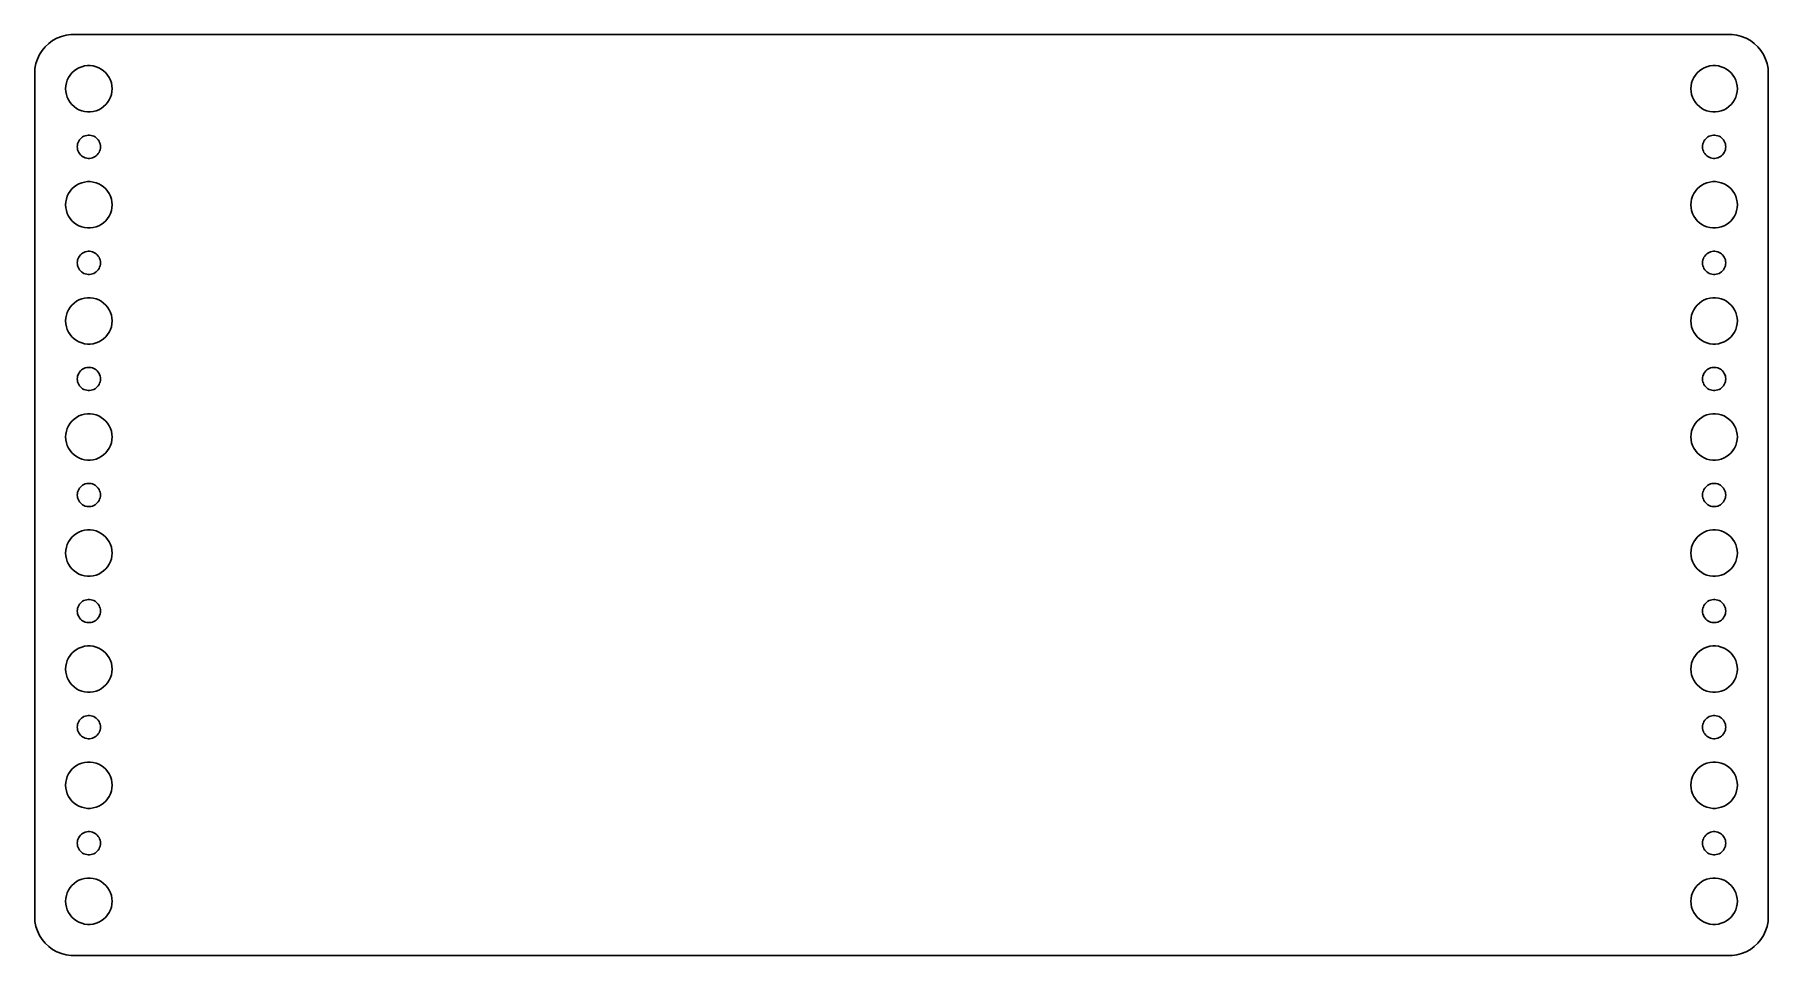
# Model space of a CAD drawing. Header units: metres. Extents: x -112 to 112, y -59 to 59.
import ezdxf

# ---------------------------------------------------------------- set-up
doc = ezdxf.new("R2010")
doc.units = ezdxf.units.M

msp = doc.modelspace()

# ---------------------------------------------------------------- linework, layer by layer
for p, q in [((-110.187, 58.3526), (-110.645, 57.9227)), ((-109.679, 58.7216), (-110.187, 58.3526)), ((-109.129, 59.0241), (-109.679, 58.7216)), ((-108.545, 59.2553), (-109.129, 59.0241)), ((-107.937, 59.4114), (-108.545, 59.2553)), ((-107.314, 59.4901), (-107.937, 59.4114)), ((107.314, 59.4901), (-107.314, 59.4901)), ((107.937, 59.4114), (107.314, 59.4901)), ((108.545, 59.2553), (107.937, 59.4114)), ((109.129, 59.0241), (108.545, 59.2553)), ((109.679, 58.7216), (109.129, 59.0241)), ((110.187, 58.3526), (109.679, 58.7216)), ((110.645, 57.9227), (110.187, 58.3526)), ((-111.649, 56.3406), (-111.843, 55.7434)), ((-111.382, 56.9088), (-111.649, 56.3406)), ((-111.045, 57.4389), (-111.382, 56.9088)), ((-110.645, 57.9227), (-111.045, 57.4389)), ((111.045, 57.4389), (110.645, 57.9227)), ((111.382, 56.9088), (111.045, 57.4389)), ((111.649, 56.3406), (111.382, 56.9088)), ((111.843, 55.7434), (111.649, 56.3406)), ((-111.961, 55.1267), (-112, 54.5)), ((-112, 54.5), (-112, -54.5)), ((-111.843, 55.7434), (-111.961, 55.1267)), ((-107.789, 53.6044), (-107.629, 53.9453)), ((-107.629, 53.9453), (-107.427, 54.2634)), ((-107.427, 54.2634), (-107.187, 54.5536)), ((-107.187, 54.5536), (-106.912, 54.8115)), ((-106.912, 54.8115), (-106.607, 55.033)), ((-106.607, 55.033), (-106.277, 55.2145)), ((-106.277, 55.2145), (-105.927, 55.3532)), ((-105.927, 55.3532), (-105.562, 55.4469)), ((-105.562, 55.4469), (-105.188, 55.4941)), ((-105.188, 55.4941), (-104.812, 55.4941)), ((-104.812, 55.4941), (-104.438, 55.4469)), ((-104.438, 55.4469), (-104.073, 55.3532)), ((-104.073, 55.3532), (-103.723, 55.2145)), ((-103.723, 55.2145), (-103.393, 55.033)), ((-103.393, 55.033), (-103.088, 54.8115)), ((-103.088, 54.8115), (-102.813, 54.5536)), ((-102.813, 54.5536), (-102.573, 54.2634)), ((-102.573, 54.2634), (-102.371, 53.9453)), ((-102.371, 53.9453), (-102.211, 53.6044)), ((102.211, 53.6044), (102.371, 53.9453)), ((102.371, 53.9453), (102.573, 54.2634)), ((102.573, 54.2634), (102.813, 54.5536)), ((102.813, 54.5536), (103.088, 54.8115)), ((103.088, 54.8115), (103.393, 55.033)), ((103.393, 55.033), (103.723, 55.2145)), ((103.723, 55.2145), (104.073, 55.3532)), ((104.073, 55.3532), (104.438, 55.4469)), ((104.438, 55.4469), (104.812, 55.4941)), ((104.812, 55.4941), (105.188, 55.4941)), ((105.188, 55.4941), (105.562, 55.4469)), ((105.562, 55.4469), (105.927, 55.3532)), ((105.927, 55.3532), (106.277, 55.2145)), ((106.277, 55.2145), (106.607, 55.033)), ((106.607, 55.033), (106.912, 54.8115)), ((106.912, 54.8115), (107.187, 54.5536)), ((107.187, 54.5536), (107.427, 54.2634)), ((107.427, 54.2634), (107.629, 53.9453)), ((107.629, 53.9453), (107.789, 53.6044)), ((111.961, 55.1267), (111.843, 55.7434)), ((112, 54.5), (111.961, 55.1267)), ((112, -54.5), (112, 54.5)), ((-108, 52.5), (-107.976, 52.876)), ((-107.976, 52.124), (-108, 52.5)), ((-107.976, 52.876), (-107.906, 53.2461)), ((-107.906, 51.7539), (-107.976, 52.124)), ((-107.906, 53.2461), (-107.789, 53.6044)), ((-107.789, 51.3956), (-107.906, 51.7539)), ((-102.211, 53.6044), (-102.094, 53.2461)), ((-102.094, 51.7539), (-102.211, 51.3956)), ((-102.094, 53.2461), (-102.024, 52.876)), ((-102.024, 52.124), (-102.094, 51.7539)), ((-102.024, 52.876), (-102, 52.5)), ((-102, 52.5), (-102.024, 52.124)), ((102, 52.5), (102.024, 52.876)), ((102.024, 52.124), (102, 52.5)), ((102.024, 52.876), (102.094, 53.2461)), ((102.094, 51.7539), (102.024, 52.124)), ((102.094, 53.2461), (102.211, 53.6044)), ((102.211, 51.3956), (102.094, 51.7539)), ((107.789, 53.6044), (107.906, 53.2461)), ((107.906, 51.7539), (107.789, 51.3956)), ((107.906, 53.2461), (107.976, 52.876)), ((107.976, 52.124), (107.906, 51.7539)), ((107.976, 52.876), (108, 52.5)), ((108, 52.5), (107.976, 52.124)), ((-107.629, 51.0547), (-107.789, 51.3956)), ((-107.427, 50.7366), (-107.629, 51.0547)), ((-107.187, 50.4464), (-107.427, 50.7366)), ((-106.912, 50.1885), (-107.187, 50.4464)), ((-106.607, 49.967), (-106.912, 50.1885)), ((-106.277, 49.7855), (-106.607, 49.967)), ((-105.927, 49.6468), (-106.277, 49.7855)), ((-105.562, 49.5531), (-105.927, 49.6468)), ((-105.188, 49.5059), (-105.562, 49.5531)), ((-104.812, 49.5059), (-105.188, 49.5059)), ((-104.438, 49.5531), (-104.812, 49.5059)), ((-104.073, 49.6468), (-104.438, 49.5531)), ((-103.723, 49.7855), (-104.073, 49.6468)), ((-103.393, 49.967), (-103.723, 49.7855)), ((-103.088, 50.1885), (-103.393, 49.967)), ((-102.813, 50.4464), (-103.088, 50.1885)), ((-102.573, 50.7366), (-102.813, 50.4464)), ((-102.371, 51.0547), (-102.573, 50.7366)), ((-102.211, 51.3956), (-102.371, 51.0547)), ((102.371, 51.0547), (102.211, 51.3956)), ((102.573, 50.7366), (102.371, 51.0547)), ((102.813, 50.4464), (102.573, 50.7366)), ((103.088, 50.1885), (102.813, 50.4464)), ((103.393, 49.967), (103.088, 50.1885)), ((103.723, 49.7855), (103.393, 49.967)), ((104.073, 49.6468), (103.723, 49.7855)), ((104.438, 49.5531), (104.073, 49.6468)), ((104.812, 49.5059), (104.438, 49.5531)), ((105.188, 49.5059), (104.812, 49.5059)), ((105.562, 49.5531), (105.188, 49.5059)), ((105.927, 49.6468), (105.562, 49.5531)), ((106.277, 49.7855), (105.927, 49.6468)), ((106.607, 49.967), (106.277, 49.7855)), ((106.912, 50.1885), (106.607, 49.967)), ((107.187, 50.4464), (106.912, 50.1885)), ((107.427, 50.7366), (107.187, 50.4464)), ((107.629, 51.0547), (107.427, 50.7366)), ((107.789, 51.3956), (107.629, 51.0547)), ((-106.5, 45), (-106.488, 45.188)), ((-106.488, 44.812), (-106.5, 45)), ((-106.488, 45.188), (-106.453, 45.373)), ((-106.453, 44.627), (-106.488, 44.812)), ((-106.453, 45.373), (-106.395, 45.5522)), ((-106.395, 45.5522), (-106.314, 45.7226)), ((-106.314, 45.7226), (-106.214, 45.8817)), ((-106.214, 45.8817), (-106.093, 46.0268)), ((-106.093, 46.0268), (-105.956, 46.1558)), ((-105.956, 46.1558), (-105.804, 46.2665)), ((-105.804, 46.2665), (-105.639, 46.3572)), ((-105.639, 46.3572), (-105.464, 46.4266)), ((-105.464, 46.4266), (-105.281, 46.4734)), ((-105.281, 46.4734), (-105.094, 46.497)), ((-105.094, 46.497), (-104.906, 46.497)), ((-104.906, 46.497), (-104.719, 46.4734)), ((-104.719, 46.4734), (-104.536, 46.4266)), ((-104.536, 46.4266), (-104.361, 46.3572)), ((-104.361, 46.3572), (-104.196, 46.2665)), ((-104.196, 46.2665), (-104.044, 46.1558)), ((-104.044, 46.1558), (-103.907, 46.0268)), ((-103.907, 46.0268), (-103.786, 45.8817)), ((-103.786, 45.8817), (-103.686, 45.7226)), ((-103.686, 45.7226), (-103.605, 45.5522)), ((-103.605, 45.5522), (-103.547, 45.373)), ((-103.547, 45.373), (-103.512, 45.188)), ((-103.512, 44.812), (-103.547, 44.627)), ((-103.512, 45.188), (-103.5, 45)), ((-103.5, 45), (-103.512, 44.812)), ((103.5, 45), (103.512, 45.188)), ((103.512, 44.812), (103.5, 45)), ((103.512, 45.188), (103.547, 45.373)), ((103.547, 44.627), (103.512, 44.812)), ((103.547, 45.373), (103.605, 45.5522)), ((103.605, 45.5522), (103.686, 45.7226)), ((103.686, 45.7226), (103.786, 45.8817)), ((103.786, 45.8817), (103.907, 46.0268)), ((103.907, 46.0268), (104.044, 46.1558)), ((104.044, 46.1558), (104.196, 46.2665)), ((104.196, 46.2665), (104.361, 46.3572)), ((104.361, 46.3572), (104.536, 46.4266)), ((104.536, 46.4266), (104.719, 46.4734)), ((104.719, 46.4734), (104.906, 46.497)), ((104.906, 46.497), (105.094, 46.497)), ((105.094, 46.497), (105.281, 46.4734)), ((105.281, 46.4734), (105.464, 46.4266)), ((105.464, 46.4266), (105.639, 46.3572)), ((105.639, 46.3572), (105.804, 46.2665)), ((105.804, 46.2665), (105.956, 46.1558)), ((105.956, 46.1558), (106.093, 46.0268)), ((106.093, 46.0268), (106.214, 45.8817)), ((106.214, 45.8817), (106.314, 45.7226)), ((106.314, 45.7226), (106.395, 45.5522)), ((106.395, 45.5522), (106.453, 45.373)), ((106.453, 45.373), (106.488, 45.188)), ((106.488, 44.812), (106.453, 44.627)), ((106.488, 45.188), (106.5, 45)), ((106.5, 45), (106.488, 44.812)), ((-106.395, 44.4478), (-106.453, 44.627)), ((-106.314, 44.2774), (-106.395, 44.4478)), ((-106.214, 44.1183), (-106.314, 44.2774)), ((-106.093, 43.9732), (-106.214, 44.1183)), ((-105.956, 43.8442), (-106.093, 43.9732)), ((-105.804, 43.7335), (-105.956, 43.8442)), ((-105.639, 43.6428), (-105.804, 43.7335)), ((-105.464, 43.5734), (-105.639, 43.6428)), ((-105.281, 43.5266), (-105.464, 43.5734)), ((-105.094, 43.503), (-105.281, 43.5266)), ((-104.906, 43.503), (-105.094, 43.503)), ((-104.719, 43.5266), (-104.906, 43.503)), ((-104.536, 43.5734), (-104.719, 43.5266)), ((-104.361, 43.6428), (-104.536, 43.5734)), ((-104.196, 43.7335), (-104.361, 43.6428)), ((-104.044, 43.8442), (-104.196, 43.7335)), ((-103.907, 43.9732), (-104.044, 43.8442)), ((-103.786, 44.1183), (-103.907, 43.9732)), ((-103.686, 44.2774), (-103.786, 44.1183)), ((-103.605, 44.4478), (-103.686, 44.2774)), ((-103.547, 44.627), (-103.605, 44.4478)), ((103.605, 44.4478), (103.547, 44.627)), ((103.686, 44.2774), (103.605, 44.4478)), ((103.786, 44.1183), (103.686, 44.2774)), ((103.907, 43.9732), (103.786, 44.1183)), ((104.044, 43.8442), (103.907, 43.9732)), ((104.196, 43.7335), (104.044, 43.8442)), ((104.361, 43.6428), (104.196, 43.7335)), ((104.536, 43.5734), (104.361, 43.6428)), ((104.719, 43.5266), (104.536, 43.5734)), ((104.906, 43.503), (104.719, 43.5266)), ((105.094, 43.503), (104.906, 43.503)), ((105.281, 43.5266), (105.094, 43.503)), ((105.464, 43.5734), (105.281, 43.5266)), ((105.639, 43.6428), (105.464, 43.5734)), ((105.804, 43.7335), (105.639, 43.6428)), ((105.956, 43.8442), (105.804, 43.7335)), ((106.093, 43.9732), (105.956, 43.8442)), ((106.214, 44.1183), (106.093, 43.9732)), ((106.314, 44.2774), (106.214, 44.1183)), ((106.395, 44.4478), (106.314, 44.2774)), ((106.453, 44.627), (106.395, 44.4478)), ((-106.277, 40.2145), (-105.927, 40.3532)), ((-105.927, 40.3532), (-105.562, 40.4469)), ((-105.562, 40.4469), (-105.188, 40.4941)), ((-105.188, 40.4941), (-104.812, 40.4941)), ((-104.812, 40.4941), (-104.438, 40.4469)), ((-104.438, 40.4469), (-104.073, 40.3532)), ((-104.073, 40.3532), (-103.723, 40.2145)), ((103.723, 40.2145), (104.073, 40.3532)), ((104.073, 40.3532), (104.438, 40.4469)), ((104.438, 40.4469), (104.812, 40.4941)), ((104.812, 40.4941), (105.188, 40.4941)), ((105.188, 40.4941), (105.562, 40.4469)), ((105.562, 40.4469), (105.927, 40.3532)), ((105.927, 40.3532), (106.277, 40.2145)), ((-107.976, 37.876), (-107.906, 38.2461)), ((-107.906, 38.2461), (-107.789, 38.6044)), ((-107.789, 38.6044), (-107.629, 38.9453)), ((-107.629, 38.9453), (-107.427, 39.2634)), ((-107.427, 39.2634), (-107.187, 39.5536)), ((-107.187, 39.5536), (-106.912, 39.8115)), ((-106.912, 39.8115), (-106.607, 40.033)), ((-106.607, 40.033), (-106.277, 40.2145)), ((-103.723, 40.2145), (-103.393, 40.033)), ((-103.393, 40.033), (-103.088, 39.8115)), ((-103.088, 39.8115), (-102.813, 39.5536)), ((-102.813, 39.5536), (-102.573, 39.2634)), ((-102.573, 39.2634), (-102.371, 38.9453)), ((-102.371, 38.9453), (-102.211, 38.6044)), ((-102.211, 38.6044), (-102.094, 38.2461)), ((-102.094, 38.2461), (-102.024, 37.876)), ((102.024, 37.876), (102.094, 38.2461)), ((102.094, 38.2461), (102.211, 38.6044)), ((102.211, 38.6044), (102.371, 38.9453)), ((102.371, 38.9453), (102.573, 39.2634)), ((102.573, 39.2634), (102.813, 39.5536)), ((102.813, 39.5536), (103.088, 39.8115)), ((103.088, 39.8115), (103.393, 40.033)), ((103.393, 40.033), (103.723, 40.2145)), ((106.277, 40.2145), (106.607, 40.033)), ((106.607, 40.033), (106.912, 39.8115)), ((106.912, 39.8115), (107.187, 39.5536)), ((107.187, 39.5536), (107.427, 39.2634)), ((107.427, 39.2634), (107.629, 38.9453)), ((107.629, 38.9453), (107.789, 38.6044)), ((107.789, 38.6044), (107.906, 38.2461)), ((107.906, 38.2461), (107.976, 37.876)), ((-108, 37.5), (-107.976, 37.876)), ((-107.976, 37.124), (-108, 37.5)), ((-107.906, 36.7539), (-107.976, 37.124)), ((-107.789, 36.3956), (-107.906, 36.7539)), ((-107.629, 36.0547), (-107.789, 36.3956)), ((-107.427, 35.7366), (-107.629, 36.0547)), ((-102.371, 36.0547), (-102.573, 35.7366)), ((-102.211, 36.3956), (-102.371, 36.0547)), ((-102.094, 36.7539), (-102.211, 36.3956)), ((-102.024, 37.124), (-102.094, 36.7539)), ((-102.024, 37.876), (-102, 37.5)), ((-102, 37.5), (-102.024, 37.124)), ((102, 37.5), (102.024, 37.876)), ((102.024, 37.124), (102, 37.5)), ((102.094, 36.7539), (102.024, 37.124)), ((102.211, 36.3956), (102.094, 36.7539)), ((102.371, 36.0547), (102.211, 36.3956)), ((102.573, 35.7366), (102.371, 36.0547)), ((107.629, 36.0547), (107.427, 35.7366)), ((107.789, 36.3956), (107.629, 36.0547)), ((107.906, 36.7539), (107.789, 36.3956)), ((107.976, 37.124), (107.906, 36.7539)), ((107.976, 37.876), (108, 37.5)), ((108, 37.5), (107.976, 37.124)), ((-107.187, 35.4464), (-107.427, 35.7366)), ((-106.912, 35.1885), (-107.187, 35.4464)), ((-106.607, 34.967), (-106.912, 35.1885)), ((-106.277, 34.7855), (-106.607, 34.967)), ((-105.927, 34.6468), (-106.277, 34.7855)), ((-105.562, 34.5531), (-105.927, 34.6468)), ((-105.188, 34.5059), (-105.562, 34.5531)), ((-104.812, 34.5059), (-105.188, 34.5059)), ((-104.438, 34.5531), (-104.812, 34.5059)), ((-104.073, 34.6468), (-104.438, 34.5531)), ((-103.723, 34.7855), (-104.073, 34.6468)), ((-103.393, 34.967), (-103.723, 34.7855)), ((-103.088, 35.1885), (-103.393, 34.967)), ((-102.813, 35.4464), (-103.088, 35.1885)), ((-102.573, 35.7366), (-102.813, 35.4464)), ((102.813, 35.4464), (102.573, 35.7366)), ((103.088, 35.1885), (102.813, 35.4464)), ((103.393, 34.967), (103.088, 35.1885)), ((103.723, 34.7855), (103.393, 34.967)), ((104.073, 34.6468), (103.723, 34.7855)), ((104.438, 34.5531), (104.073, 34.6468)), ((104.812, 34.5059), (104.438, 34.5531)), ((105.188, 34.5059), (104.812, 34.5059)), ((105.562, 34.5531), (105.188, 34.5059)), ((105.927, 34.6468), (105.562, 34.5531)), ((106.277, 34.7855), (105.927, 34.6468)), ((106.607, 34.967), (106.277, 34.7855)), ((106.912, 35.1885), (106.607, 34.967)), ((107.187, 35.4464), (106.912, 35.1885)), ((107.427, 35.7366), (107.187, 35.4464)), ((-105.639, 31.3572), (-105.464, 31.4266)), ((-105.464, 31.4266), (-105.281, 31.4734)), ((-105.281, 31.4734), (-105.094, 31.497)), ((-105.094, 31.497), (-104.906, 31.497)), ((-104.906, 31.497), (-104.719, 31.4734)), ((-104.719, 31.4734), (-104.536, 31.4266)), ((-104.536, 31.4266), (-104.361, 31.3572)), ((104.361, 31.3572), (104.536, 31.4266)), ((104.536, 31.4266), (104.719, 31.4734)), ((104.719, 31.4734), (104.906, 31.497)), ((104.906, 31.497), (105.094, 31.497)), ((105.094, 31.497), (105.281, 31.4734)), ((105.281, 31.4734), (105.464, 31.4266)), ((105.464, 31.4266), (105.639, 31.3572)), ((-106.5, 30), (-106.488, 30.188)), ((-106.488, 29.812), (-106.5, 30)), ((-106.488, 30.188), (-106.453, 30.373)), ((-106.453, 29.627), (-106.488, 29.812)), ((-106.453, 30.373), (-106.395, 30.5522)), ((-106.395, 29.4478), (-106.453, 29.627)), ((-106.395, 30.5522), (-106.314, 30.7226)), ((-106.314, 29.2774), (-106.395, 29.4478)), ((-106.314, 30.7226), (-106.214, 30.8817)), ((-106.214, 29.1183), (-106.314, 29.2774)), ((-106.214, 30.8817), (-106.093, 31.0268)), ((-106.093, 31.0268), (-105.956, 31.1558)), ((-105.956, 31.1558), (-105.804, 31.2665)), ((-105.804, 31.2665), (-105.639, 31.3572)), ((-104.361, 31.3572), (-104.196, 31.2665)), ((-104.196, 31.2665), (-104.044, 31.1558)), ((-104.044, 31.1558), (-103.907, 31.0268)), ((-103.907, 31.0268), (-103.786, 30.8817)), ((-103.786, 30.8817), (-103.686, 30.7226)), ((-103.686, 29.2774), (-103.786, 29.1183)), ((-103.686, 30.7226), (-103.605, 30.5522)), ((-103.605, 29.4478), (-103.686, 29.2774)), ((-103.605, 30.5522), (-103.547, 30.373)), ((-103.547, 29.627), (-103.605, 29.4478)), ((-103.547, 30.373), (-103.512, 30.188)), ((-103.512, 29.812), (-103.547, 29.627)), ((-103.512, 30.188), (-103.5, 30)), ((-103.5, 30), (-103.512, 29.812)), ((103.5, 30), (103.512, 30.188)), ((103.512, 29.812), (103.5, 30)), ((103.512, 30.188), (103.547, 30.373)), ((103.547, 29.627), (103.512, 29.812)), ((103.547, 30.373), (103.605, 30.5522)), ((103.605, 29.4478), (103.547, 29.627)), ((103.605, 30.5522), (103.686, 30.7226)), ((103.686, 29.2774), (103.605, 29.4478)), ((103.686, 30.7226), (103.786, 30.8817)), ((103.786, 29.1183), (103.686, 29.2774)), ((103.786, 30.8817), (103.907, 31.0268)), ((103.907, 31.0268), (104.044, 31.1558)), ((104.044, 31.1558), (104.196, 31.2665)), ((104.196, 31.2665), (104.361, 31.3572)), ((105.639, 31.3572), (105.804, 31.2665)), ((105.804, 31.2665), (105.956, 31.1558)), ((105.956, 31.1558), (106.093, 31.0268)), ((106.093, 31.0268), (106.214, 30.8817)), ((106.214, 30.8817), (106.314, 30.7226)), ((106.314, 29.2774), (106.214, 29.1183)), ((106.314, 30.7226), (106.395, 30.5522)), ((106.395, 29.4478), (106.314, 29.2774)), ((106.395, 30.5522), (106.453, 30.373)), ((106.453, 29.627), (106.395, 29.4478)), ((106.453, 30.373), (106.488, 30.188)), ((106.488, 29.812), (106.453, 29.627)), ((106.488, 30.188), (106.5, 30)), ((106.5, 30), (106.488, 29.812)), ((-106.093, 28.9732), (-106.214, 29.1183)), ((-105.956, 28.8442), (-106.093, 28.9732)), ((-105.804, 28.7335), (-105.956, 28.8442)), ((-105.639, 28.6427), (-105.804, 28.7335)), ((-105.464, 28.5734), (-105.639, 28.6427)), ((-105.281, 28.5266), (-105.464, 28.5734)), ((-105.094, 28.503), (-105.281, 28.5266)), ((-104.906, 28.503), (-105.094, 28.503)), ((-104.719, 28.5266), (-104.906, 28.503)), ((-104.536, 28.5734), (-104.719, 28.5266)), ((-104.361, 28.6427), (-104.536, 28.5734)), ((-104.196, 28.7335), (-104.361, 28.6427)), ((-104.044, 28.8442), (-104.196, 28.7335)), ((-103.907, 28.9732), (-104.044, 28.8442)), ((-103.786, 29.1183), (-103.907, 28.9732)), ((103.907, 28.9732), (103.786, 29.1183)), ((104.044, 28.8442), (103.907, 28.9732)), ((104.196, 28.7335), (104.044, 28.8442)), ((104.361, 28.6427), (104.196, 28.7335)), ((104.536, 28.5734), (104.361, 28.6427)), ((104.719, 28.5266), (104.536, 28.5734)), ((104.906, 28.503), (104.719, 28.5266)), ((105.094, 28.503), (104.906, 28.503)), ((105.281, 28.5266), (105.094, 28.503)), ((105.464, 28.5734), (105.281, 28.5266)), ((105.639, 28.6427), (105.464, 28.5734)), ((105.804, 28.7335), (105.639, 28.6427)), ((105.956, 28.8442), (105.804, 28.7335)), ((106.093, 28.9732), (105.956, 28.8442)), ((106.214, 29.1183), (106.093, 28.9732)), ((-107.187, 24.5536), (-106.912, 24.8115)), ((-106.912, 24.8115), (-106.607, 25.033)), ((-106.607, 25.033), (-106.277, 25.2145)), ((-106.277, 25.2145), (-105.927, 25.3532)), ((-105.927, 25.3532), (-105.562, 25.4469)), ((-105.562, 25.4469), (-105.188, 25.4941)), ((-105.188, 25.4941), (-104.812, 25.4941)), ((-104.812, 25.4941), (-104.438, 25.4469)), ((-104.438, 25.4469), (-104.073, 25.3532)), ((-104.073, 25.3532), (-103.723, 25.2145)), ((-103.723, 25.2145), (-103.393, 25.033)), ((-103.393, 25.033), (-103.088, 24.8115)), ((-103.088, 24.8115), (-102.813, 24.5536)), ((102.813, 24.5536), (103.088, 24.8115)), ((103.088, 24.8115), (103.393, 25.033)), ((103.393, 25.033), (103.723, 25.2145)), ((103.723, 25.2145), (104.073, 25.3532)), ((104.073, 25.3532), (104.438, 25.4469)), ((104.438, 25.4469), (104.812, 25.4941)), ((104.812, 25.4941), (105.188, 25.4941)), ((105.188, 25.4941), (105.562, 25.4469)), ((105.562, 25.4469), (105.927, 25.3532)), ((105.927, 25.3532), (106.277, 25.2145)), ((106.277, 25.2145), (106.607, 25.033)), ((106.607, 25.033), (106.912, 24.8115)), ((106.912, 24.8115), (107.187, 24.5536)), ((-108, 22.5), (-107.976, 22.876)), ((-107.976, 22.124), (-108, 22.5)), ((-107.976, 22.876), (-107.906, 23.2461)), ((-107.906, 23.2461), (-107.789, 23.6044)), ((-107.789, 23.6044), (-107.629, 23.9453)), ((-107.629, 23.9453), (-107.427, 24.2634)), ((-107.427, 24.2634), (-107.187, 24.5536)), ((-102.813, 24.5536), (-102.573, 24.2634)), ((-102.573, 24.2634), (-102.371, 23.9453)), ((-102.371, 23.9453), (-102.211, 23.6044)), ((-102.211, 23.6044), (-102.094, 23.2461)), ((-102.094, 23.2461), (-102.024, 22.876)), ((-102.024, 22.876), (-102, 22.5)), ((-102, 22.5), (-102.024, 22.124)), ((102, 22.5), (102.024, 22.876)), ((102.024, 22.124), (102, 22.5)), ((102.024, 22.876), (102.094, 23.2461)), ((102.094, 23.2461), (102.211, 23.6044)), ((102.211, 23.6044), (102.371, 23.9453)), ((102.371, 23.9453), (102.573, 24.2634)), ((102.573, 24.2634), (102.813, 24.5536)), ((107.187, 24.5536), (107.427, 24.2634)), ((107.427, 24.2634), (107.629, 23.9453)), ((107.629, 23.9453), (107.789, 23.6044)), ((107.789, 23.6044), (107.906, 23.2461)), ((107.906, 23.2461), (107.976, 22.876)), ((107.976, 22.876), (108, 22.5)), ((108, 22.5), (107.976, 22.124)), ((-107.906, 21.7539), (-107.976, 22.124)), ((-107.789, 21.3956), (-107.906, 21.7539)), ((-107.629, 21.0547), (-107.789, 21.3956)), ((-107.427, 20.7366), (-107.629, 21.0547)), ((-107.187, 20.4464), (-107.427, 20.7366)), ((-106.912, 20.1884), (-107.187, 20.4464)), ((-106.607, 19.967), (-106.912, 20.1884)), ((-103.088, 20.1884), (-103.393, 19.967)), ((-102.813, 20.4464), (-103.088, 20.1884)), ((-102.573, 20.7366), (-102.813, 20.4464)), ((-102.371, 21.0547), (-102.573, 20.7366)), ((-102.211, 21.3956), (-102.371, 21.0547)), ((-102.094, 21.7539), (-102.211, 21.3956)), ((-102.024, 22.124), (-102.094, 21.7539)), ((102.094, 21.7539), (102.024, 22.124)), ((102.211, 21.3956), (102.094, 21.7539)), ((102.371, 21.0547), (102.211, 21.3956)), ((102.573, 20.7366), (102.371, 21.0547)), ((102.813, 20.4464), (102.573, 20.7366)), ((103.088, 20.1884), (102.813, 20.4464)), ((103.393, 19.967), (103.088, 20.1884)), ((106.912, 20.1884), (106.607, 19.967)), ((107.187, 20.4464), (106.912, 20.1884)), ((107.427, 20.7366), (107.187, 20.4464)), ((107.629, 21.0547), (107.427, 20.7366)), ((107.789, 21.3956), (107.629, 21.0547)), ((107.906, 21.7539), (107.789, 21.3956)), ((107.976, 22.124), (107.906, 21.7539)), ((-106.277, 19.7855), (-106.607, 19.967)), ((-105.927, 19.6468), (-106.277, 19.7855)), ((-105.562, 19.5531), (-105.927, 19.6468)), ((-105.188, 19.5059), (-105.562, 19.5531)), ((-104.812, 19.5059), (-105.188, 19.5059)), ((-104.438, 19.5531), (-104.812, 19.5059)), ((-104.073, 19.6468), (-104.438, 19.5531)), ((-103.723, 19.7855), (-104.073, 19.6468)), ((-103.393, 19.967), (-103.723, 19.7855)), ((103.723, 19.7855), (103.393, 19.967)), ((104.073, 19.6468), (103.723, 19.7855)), ((104.438, 19.5531), (104.073, 19.6468)), ((104.812, 19.5059), (104.438, 19.5531)), ((105.188, 19.5059), (104.812, 19.5059)), ((105.562, 19.5531), (105.188, 19.5059)), ((105.927, 19.6468), (105.562, 19.5531)), ((106.277, 19.7855), (105.927, 19.6468)), ((106.607, 19.967), (106.277, 19.7855)), ((-106.395, 15.5522), (-106.314, 15.7226)), ((-106.314, 15.7226), (-106.214, 15.8817)), ((-106.214, 15.8817), (-106.093, 16.0268)), ((-106.093, 16.0268), (-105.956, 16.1558)), ((-105.956, 16.1558), (-105.804, 16.2665)), ((-105.804, 16.2665), (-105.639, 16.3572)), ((-105.639, 16.3572), (-105.464, 16.4266)), ((-105.464, 16.4266), (-105.281, 16.4734)), ((-105.281, 16.4734), (-105.094, 16.497)), ((-105.094, 16.497), (-104.906, 16.497)), ((-104.906, 16.497), (-104.719, 16.4734)), ((-104.719, 16.4734), (-104.536, 16.4266)), ((-104.536, 16.4266), (-104.361, 16.3572)), ((-104.361, 16.3572), (-104.196, 16.2665)), ((-104.196, 16.2665), (-104.044, 16.1558)), ((-104.044, 16.1558), (-103.907, 16.0268)), ((-103.907, 16.0268), (-103.786, 15.8817)), ((-103.786, 15.8817), (-103.686, 15.7226)), ((-103.686, 15.7226), (-103.605, 15.5522)), ((103.605, 15.5522), (103.686, 15.7226)), ((103.686, 15.7226), (103.786, 15.8817)), ((103.786, 15.8817), (103.907, 16.0268)), ((103.907, 16.0268), (104.044, 16.1558)), ((104.044, 16.1558), (104.196, 16.2665)), ((104.196, 16.2665), (104.361, 16.3572)), ((104.361, 16.3572), (104.536, 16.4266)), ((104.536, 16.4266), (104.719, 16.4734)), ((104.719, 16.4734), (104.906, 16.497)), ((104.906, 16.497), (105.094, 16.497)), ((105.094, 16.497), (105.281, 16.4734)), ((105.281, 16.4734), (105.464, 16.4266)), ((105.464, 16.4266), (105.639, 16.3572)), ((105.639, 16.3572), (105.804, 16.2665)), ((105.804, 16.2665), (105.956, 16.1558)), ((105.956, 16.1558), (106.093, 16.0268)), ((106.093, 16.0268), (106.214, 15.8817)), ((106.214, 15.8817), (106.314, 15.7226)), ((106.314, 15.7226), (106.395, 15.5522)), ((-106.5, 15), (-106.488, 15.188)), ((-106.488, 14.812), (-106.5, 15)), ((-106.488, 15.188), (-106.453, 15.373)), ((-106.453, 14.627), (-106.488, 14.812)), ((-106.453, 15.373), (-106.395, 15.5522)), ((-106.395, 14.4478), (-106.453, 14.627)), ((-106.314, 14.2774), (-106.395, 14.4478)), ((-106.214, 14.1183), (-106.314, 14.2774)), ((-106.093, 13.9732), (-106.214, 14.1183)), ((-105.956, 13.8442), (-106.093, 13.9732)), ((-105.804, 13.7335), (-105.956, 13.8442)), ((-105.639, 13.6427), (-105.804, 13.7335)), ((-105.464, 13.5734), (-105.639, 13.6427)), ((-105.281, 13.5266), (-105.464, 13.5734)), ((-105.094, 13.5029), (-105.281, 13.5266)), ((-104.906, 13.5029), (-105.094, 13.5029)), ((-104.719, 13.5266), (-104.906, 13.5029)), ((-104.536, 13.5734), (-104.719, 13.5266)), ((-104.361, 13.6427), (-104.536, 13.5734)), ((-104.196, 13.7335), (-104.361, 13.6427)), ((-104.044, 13.8442), (-104.196, 13.7335)), ((-103.907, 13.9732), (-104.044, 13.8442)), ((-103.786, 14.1183), (-103.907, 13.9732)), ((-103.686, 14.2774), (-103.786, 14.1183)), ((-103.605, 14.4478), (-103.686, 14.2774)), ((-103.605, 15.5522), (-103.547, 15.373)), ((-103.547, 14.627), (-103.605, 14.4478)), ((-103.547, 15.373), (-103.512, 15.188)), ((-103.512, 14.812), (-103.547, 14.627)), ((-103.512, 15.188), (-103.5, 15)), ((-103.5, 15), (-103.512, 14.812)), ((103.5, 15), (103.512, 15.188)), ((103.512, 14.812), (103.5, 15)), ((103.512, 15.188), (103.547, 15.373)), ((103.547, 14.627), (103.512, 14.812)), ((103.547, 15.373), (103.605, 15.5522)), ((103.605, 14.4478), (103.547, 14.627)), ((103.686, 14.2774), (103.605, 14.4478)), ((103.786, 14.1183), (103.686, 14.2774)), ((103.907, 13.9732), (103.786, 14.1183)), ((104.044, 13.8442), (103.907, 13.9732)), ((104.196, 13.7335), (104.044, 13.8442)), ((104.361, 13.6427), (104.196, 13.7335)), ((104.536, 13.5734), (104.361, 13.6427)), ((104.719, 13.5266), (104.536, 13.5734)), ((104.906, 13.5029), (104.719, 13.5266)), ((105.094, 13.5029), (104.906, 13.5029)), ((105.281, 13.5266), (105.094, 13.5029)), ((105.464, 13.5734), (105.281, 13.5266)), ((105.639, 13.6427), (105.464, 13.5734)), ((105.804, 13.7335), (105.639, 13.6427)), ((105.956, 13.8442), (105.804, 13.7335)), ((106.093, 13.9732), (105.956, 13.8442)), ((106.214, 14.1183), (106.093, 13.9732)), ((106.314, 14.2774), (106.214, 14.1183)), ((106.395, 14.4478), (106.314, 14.2774)), ((106.395, 15.5522), (106.453, 15.373)), ((106.453, 14.627), (106.395, 14.4478)), ((106.453, 15.373), (106.488, 15.188)), ((106.488, 14.812), (106.453, 14.627)), ((106.488, 15.188), (106.5, 15)), ((106.5, 15), (106.488, 14.812)), ((-107.629, 8.94525), (-107.427, 9.26335)), ((-107.427, 9.26335), (-107.187, 9.55363)), ((-107.187, 9.55363), (-106.912, 9.81154)), ((-106.912, 9.81154), (-106.607, 10.033)), ((-106.607, 10.033), (-106.277, 10.2145)), ((-106.277, 10.2145), (-105.927, 10.3532)), ((-105.927, 10.3532), (-105.562, 10.4469)), ((-105.562, 10.4469), (-105.188, 10.4941)), ((-105.188, 10.4941), (-104.812, 10.4941)), ((-104.812, 10.4941), (-104.438, 10.4469)), ((-104.438, 10.4469), (-104.073, 10.3532)), ((-104.073, 10.3532), (-103.723, 10.2145)), ((-103.723, 10.2145), (-103.393, 10.033)), ((-103.393, 10.033), (-103.088, 9.81154)), ((-103.088, 9.81154), (-102.813, 9.55363)), ((-102.813, 9.55363), (-102.573, 9.26335)), ((-102.573, 9.26335), (-102.371, 8.94525)), ((102.371, 8.94525), (102.573, 9.26335)), ((102.573, 9.26335), (102.813, 9.55363)), ((102.813, 9.55363), (103.088, 9.81154)), ((103.088, 9.81154), (103.393, 10.033)), ((103.393, 10.033), (103.723, 10.2145)), ((103.723, 10.2145), (104.073, 10.3532)), ((104.073, 10.3532), (104.438, 10.4469)), ((104.438, 10.4469), (104.812, 10.4941)), ((104.812, 10.4941), (105.188, 10.4941)), ((105.188, 10.4941), (105.562, 10.4469)), ((105.562, 10.4469), (105.927, 10.3532)), ((105.927, 10.3532), (106.277, 10.2145)), ((106.277, 10.2145), (106.607, 10.033)), ((106.607, 10.033), (106.912, 9.81154)), ((106.912, 9.81154), (107.187, 9.55363)), ((107.187, 9.55363), (107.427, 9.26335)), ((107.427, 9.26335), (107.629, 8.94525)), ((-108, 7.5), (-107.976, 7.87599)), ((-107.976, 7.12399), (-108, 7.5)), ((-107.976, 7.87599), (-107.906, 8.24606)), ((-107.906, 6.75392), (-107.976, 7.12399)), ((-107.906, 8.24606), (-107.789, 8.60437)), ((-107.789, 6.39561), (-107.906, 6.75392)), ((-107.789, 8.60437), (-107.629, 8.94525)), ((-102.371, 8.94525), (-102.211, 8.60437)), ((-102.211, 8.60437), (-102.094, 8.24606)), ((-102.094, 6.75392), (-102.211, 6.39561)), ((-102.094, 8.24606), (-102.024, 7.87599)), ((-102.024, 7.12399), (-102.094, 6.75392)), ((-102.024, 7.87599), (-102, 7.5)), ((-102, 7.5), (-102.024, 7.12399)), ((102, 7.5), (102.024, 7.87599)), ((102.024, 7.12399), (102, 7.5)), ((102.024, 7.87599), (102.094, 8.24606)), ((102.094, 6.75392), (102.024, 7.12399)), ((102.094, 8.24606), (102.211, 8.60437)), ((102.211, 6.39561), (102.094, 6.75392)), ((102.211, 8.60437), (102.371, 8.94525)), ((107.629, 8.94525), (107.789, 8.60437)), ((107.789, 8.60437), (107.906, 8.24606)), ((107.906, 6.75392), (107.789, 6.39561)), ((107.906, 8.24606), (107.976, 7.87599)), ((107.976, 7.12399), (107.906, 6.75392)), ((107.976, 7.87599), (108, 7.5)), ((108, 7.5), (107.976, 7.12399)), ((-107.629, 6.05473), (-107.789, 6.39561)), ((-107.427, 5.73663), (-107.629, 6.05473)), ((-107.187, 5.44635), (-107.427, 5.73663)), ((-106.912, 5.18845), (-107.187, 5.44635)), ((-106.607, 4.96701), (-106.912, 5.18845)), ((-106.277, 4.78551), (-106.607, 4.96701)), ((-105.927, 4.64682), (-106.277, 4.78551)), ((-105.562, 4.55313), (-105.927, 4.64682)), ((-105.188, 4.50591), (-105.562, 4.55313)), ((-104.812, 4.50591), (-105.188, 4.50591)), ((-104.438, 4.55313), (-104.812, 4.50591)), ((-104.073, 4.64682), (-104.438, 4.55313)), ((-103.723, 4.78551), (-104.073, 4.64682)), ((-103.393, 4.96701), (-103.723, 4.78551)), ((-103.088, 5.18845), (-103.393, 4.96701)), ((-102.813, 5.44635), (-103.088, 5.18845)), ((-102.573, 5.73663), (-102.813, 5.44635)), ((-102.371, 6.05473), (-102.573, 5.73663)), ((-102.211, 6.39561), (-102.371, 6.05473)), ((102.371, 6.05473), (102.211, 6.39561)), ((102.573, 5.73663), (102.371, 6.05473)), ((102.813, 5.44635), (102.573, 5.73663)), ((103.088, 5.18845), (102.813, 5.44635)), ((103.393, 4.96701), (103.088, 5.18845)), ((103.723, 4.78551), (103.393, 4.96701)), ((104.073, 4.64682), (103.723, 4.78551)), ((104.438, 4.55313), (104.073, 4.64682)), ((104.812, 4.50591), (104.438, 4.55313)), ((105.188, 4.50591), (104.812, 4.50591)), ((105.562, 4.55313), (105.188, 4.50591)), ((105.927, 4.64682), (105.562, 4.55313)), ((106.277, 4.78551), (105.927, 4.64682)), ((106.607, 4.96701), (106.277, 4.78551)), ((106.912, 5.18845), (106.607, 4.96701)), ((107.187, 5.44635), (106.912, 5.18845)), ((107.427, 5.73663), (107.187, 5.44635)), ((107.629, 6.05473), (107.427, 5.73663)), ((107.789, 6.39561), (107.629, 6.05473)), ((-106.5, 0), (-106.488, 0.18799)), ((-106.488, -0.18799), (-106.5, 0)), ((-106.488, 0.18799), (-106.453, 0.37303)), ((-106.453, 0.37303), (-106.395, 0.55219)), ((-106.395, 0.55219), (-106.314, 0.72263)), ((-106.314, 0.72263), (-106.214, 0.88167)), ((-106.214, 0.88167), (-106.093, 1.02681)), ((-106.093, 1.02681), (-105.956, 1.15576)), ((-105.956, 1.15576), (-105.804, 1.26648)), ((-105.804, 1.26648), (-105.639, 1.35724)), ((-105.639, 1.35724), (-105.464, 1.42657)), ((-105.464, 1.42657), (-105.281, 1.47342)), ((-105.281, 1.47342), (-105.094, 1.49704)), ((-105.094, 1.49704), (-104.906, 1.49704)), ((-104.906, 1.49704), (-104.719, 1.47342)), ((-104.719, 1.47342), (-104.536, 1.42657)), ((-104.536, 1.42657), (-104.361, 1.35724)), ((-104.361, 1.35724), (-104.196, 1.26648)), ((-104.196, 1.26648), (-104.044, 1.15576)), ((-104.044, 1.15576), (-103.907, 1.02681)), ((-103.907, 1.02681), (-103.786, 0.88167)), ((-103.786, 0.88167), (-103.686, 0.72263)), ((-103.686, 0.72263), (-103.605, 0.55219)), ((-103.605, 0.55219), (-103.547, 0.37303)), ((-103.547, 0.37303), (-103.512, 0.18799)), ((-103.512, 0.18799), (-103.5, 0)), ((-103.5, 0), (-103.512, -0.18799)), ((103.5, 0), (103.512, 0.18799)), ((103.512, -0.18799), (103.5, 0)), ((103.512, 0.18799), (103.547, 0.37303)), ((103.547, 0.37303), (103.605, 0.55219)), ((103.605, 0.55219), (103.686, 0.72263)), ((103.686, 0.72263), (103.786, 0.88167)), ((103.786, 0.88167), (103.907, 1.02681)), ((103.907, 1.02681), (104.044, 1.15576)), ((104.044, 1.15576), (104.196, 1.26648)), ((104.196, 1.26648), (104.361, 1.35724)), ((104.361, 1.35724), (104.536, 1.42657)), ((104.536, 1.42657), (104.719, 1.47342)), ((104.719, 1.47342), (104.906, 1.49704)), ((104.906, 1.49704), (105.094, 1.49704)), ((105.094, 1.49704), (105.281, 1.47342)), ((105.281, 1.47342), (105.464, 1.42657)), ((105.464, 1.42657), (105.639, 1.35724)), ((105.639, 1.35724), (105.804, 1.26648)), ((105.804, 1.26648), (105.956, 1.15576)), ((105.956, 1.15576), (106.093, 1.02681)), ((106.093, 1.02681), (106.214, 0.88167)), ((106.214, 0.88167), (106.314, 0.72263)), ((106.314, 0.72263), (106.395, 0.55219)), ((106.395, 0.55219), (106.453, 0.37303)), ((106.453, 0.37303), (106.488, 0.18799)), ((106.488, 0.18799), (106.5, 0)), ((106.5, 0), (106.488, -0.18799)), ((-106.453, -0.37303), (-106.488, -0.18799)), ((-106.395, -0.55219), (-106.453, -0.37303)), ((-106.314, -0.72263), (-106.395, -0.55219)), ((-106.214, -0.88167), (-106.314, -0.72263)), ((-106.093, -1.02681), (-106.214, -0.88167)), ((-105.956, -1.15576), (-106.093, -1.02681)), ((-105.804, -1.26648), (-105.956, -1.15576)), ((-105.639, -1.35724), (-105.804, -1.26648)), ((-105.464, -1.42657), (-105.639, -1.35724)), ((-105.281, -1.47342), (-105.464, -1.42657)), ((-105.094, -1.49704), (-105.281, -1.47342)), ((-104.906, -1.49704), (-105.094, -1.49704)), ((-104.719, -1.47342), (-104.906, -1.49704)), ((-104.536, -1.42657), (-104.719, -1.47342)), ((-104.361, -1.35724), (-104.536, -1.42657)), ((-104.196, -1.26648), (-104.361, -1.35724)), ((-104.044, -1.15576), (-104.196, -1.26648)), ((-103.907, -1.02681), (-104.044, -1.15576)), ((-103.786, -0.88167), (-103.907, -1.02681)), ((-103.686, -0.72263), (-103.786, -0.88167)), ((-103.605, -0.55219), (-103.686, -0.72263)), ((-103.547, -0.37303), (-103.605, -0.55219)), ((-103.512, -0.18799), (-103.547, -0.37303)), ((103.547, -0.37303), (103.512, -0.18799)), ((103.605, -0.55219), (103.547, -0.37303)), ((103.686, -0.72263), (103.605, -0.55219)), ((103.786, -0.88167), (103.686, -0.72263)), ((103.907, -1.02681), (103.786, -0.88167)), ((104.044, -1.15576), (103.907, -1.02681)), ((104.196, -1.26648), (104.044, -1.15576)), ((104.361, -1.35724), (104.196, -1.26648)), ((104.536, -1.42657), (104.361, -1.35724)), ((104.719, -1.47342), (104.536, -1.42657)), ((104.906, -1.49704), (104.719, -1.47342)), ((105.094, -1.49704), (104.906, -1.49704)), ((105.281, -1.47342), (105.094, -1.49704)), ((105.464, -1.42657), (105.281, -1.47342)), ((105.639, -1.35724), (105.464, -1.42657)), ((105.804, -1.26648), (105.639, -1.35724)), ((105.956, -1.15576), (105.804, -1.26648)), ((106.093, -1.02681), (105.956, -1.15576)), ((106.214, -0.88167), (106.093, -1.02681)), ((106.314, -0.72263), (106.214, -0.88167)), ((106.395, -0.55219), (106.314, -0.72263)), ((106.453, -0.37303), (106.395, -0.55219)), ((106.488, -0.18799), (106.453, -0.37303)), ((-107.906, -6.75392), (-107.789, -6.39561)), ((-107.789, -6.39561), (-107.629, -6.05473)), ((-107.629, -6.05473), (-107.427, -5.73663)), ((-107.427, -5.73663), (-107.187, -5.44635)), ((-107.187, -5.44635), (-106.912, -5.18845)), ((-106.912, -5.18845), (-106.607, -4.96701)), ((-106.607, -4.96701), (-106.277, -4.78551)), ((-106.277, -4.78551), (-105.927, -4.64682)), ((-105.927, -4.64682), (-105.562, -4.55313)), ((-105.562, -4.55313), (-105.188, -4.50591)), ((-105.188, -4.50591), (-104.812, -4.50591)), ((-104.812, -4.50591), (-104.438, -4.55313)), ((-104.438, -4.55313), (-104.073, -4.64682)), ((-104.073, -4.64682), (-103.723, -4.78551)), ((-103.723, -4.78551), (-103.393, -4.96701)), ((-103.393, -4.96701), (-103.088, -5.18845)), ((-103.088, -5.18845), (-102.813, -5.44635)), ((-102.813, -5.44635), (-102.573, -5.73663)), ((-102.573, -5.73663), (-102.371, -6.05473)), ((-102.371, -6.05473), (-102.211, -6.39561)), ((-102.211, -6.39561), (-102.094, -6.75392)), ((102.094, -6.75392), (102.211, -6.39561)), ((102.211, -6.39561), (102.371, -6.05473)), ((102.371, -6.05473), (102.573, -5.73663)), ((102.573, -5.73663), (102.813, -5.44635)), ((102.813, -5.44635), (103.088, -5.18845)), ((103.088, -5.18845), (103.393, -4.96701)), ((103.393, -4.96701), (103.723, -4.78551)), ((103.723, -4.78551), (104.073, -4.64682)), ((104.073, -4.64682), (104.438, -4.55313)), ((104.438, -4.55313), (104.812, -4.50591)), ((104.812, -4.50591), (105.188, -4.50591)), ((105.188, -4.50591), (105.562, -4.55313)), ((105.562, -4.55313), (105.927, -4.64682)), ((105.927, -4.64682), (106.277, -4.78551)), ((106.277, -4.78551), (106.607, -4.96701)), ((106.607, -4.96701), (106.912, -5.18845)), ((106.912, -5.18845), (107.187, -5.44635)), ((107.187, -5.44635), (107.427, -5.73663)), ((107.427, -5.73663), (107.629, -6.05473)), ((107.629, -6.05473), (107.789, -6.39561)), ((107.789, -6.39561), (107.906, -6.75392)), ((-108, -7.5), (-107.976, -7.12399)), ((-107.976, -7.87599), (-108, -7.5)), ((-107.976, -7.12399), (-107.906, -6.75392)), ((-107.906, -8.24606), (-107.976, -7.87599)), ((-107.789, -8.60437), (-107.906, -8.24606)), ((-107.629, -8.94525), (-107.789, -8.60437)), ((-107.427, -9.26335), (-107.629, -8.94525)), ((-102.371, -8.94525), (-102.573, -9.26335)), ((-102.211, -8.60437), (-102.371, -8.94525)), ((-102.094, -8.24606), (-102.211, -8.60437)), ((-102.094, -6.75392), (-102.024, -7.12399)), ((-102.024, -7.87599), (-102.094, -8.24606)), ((-102.024, -7.12399), (-102, -7.5)), ((-102, -7.5), (-102.024, -7.87599)), ((102, -7.5), (102.024, -7.12399)), ((102.024, -7.87599), (102, -7.5)), ((102.024, -7.12399), (102.094, -6.75392)), ((102.094, -8.24606), (102.024, -7.87599)), ((102.211, -8.60437), (102.094, -8.24606)), ((102.371, -8.94525), (102.211, -8.60437)), ((102.573, -9.26335), (102.371, -8.94525)), ((107.629, -8.94525), (107.427, -9.26335)), ((107.789, -8.60437), (107.629, -8.94525)), ((107.906, -8.24606), (107.789, -8.60437)), ((107.906, -6.75392), (107.976, -7.12399)), ((107.976, -7.87599), (107.906, -8.24606)), ((107.976, -7.12399), (108, -7.5)), ((108, -7.5), (107.976, -7.87599)), ((-107.187, -9.55363), (-107.427, -9.26335)), ((-106.912, -9.81154), (-107.187, -9.55363)), ((-106.607, -10.033), (-106.912, -9.81154)), ((-106.277, -10.2145), (-106.607, -10.033)), ((-105.927, -10.3532), (-106.277, -10.2145)), ((-105.562, -10.4469), (-105.927, -10.3532)), ((-105.188, -10.4941), (-105.562, -10.4469)), ((-104.812, -10.4941), (-105.188, -10.4941)), ((-104.438, -10.4469), (-104.812, -10.4941)), ((-104.073, -10.3532), (-104.438, -10.4469)), ((-103.723, -10.2145), (-104.073, -10.3532)), ((-103.393, -10.033), (-103.723, -10.2145)), ((-103.088, -9.81154), (-103.393, -10.033)), ((-102.813, -9.55363), (-103.088, -9.81154)), ((-102.573, -9.26335), (-102.813, -9.55363)), ((102.813, -9.55363), (102.573, -9.26335)), ((103.088, -9.81154), (102.813, -9.55363)), ((103.393, -10.033), (103.088, -9.81154)), ((103.723, -10.2145), (103.393, -10.033)), ((104.073, -10.3532), (103.723, -10.2145)), ((104.438, -10.4469), (104.073, -10.3532)), ((104.812, -10.4941), (104.438, -10.4469)), ((105.188, -10.4941), (104.812, -10.4941)), ((105.562, -10.4469), (105.188, -10.4941)), ((105.927, -10.3532), (105.562, -10.4469)), ((106.277, -10.2145), (105.927, -10.3532)), ((106.607, -10.033), (106.277, -10.2145)), ((106.912, -9.81154), (106.607, -10.033)), ((107.187, -9.55363), (106.912, -9.81154)), ((107.427, -9.26335), (107.187, -9.55363)), ((-106.5, -15), (-106.488, -14.812)), ((-106.488, -15.188), (-106.5, -15)), ((-106.488, -14.812), (-106.453, -14.627)), ((-106.453, -15.373), (-106.488, -15.188)), ((-106.453, -14.627), (-106.395, -14.4478)), ((-106.395, -15.5522), (-106.453, -15.373)), ((-106.395, -14.4478), (-106.314, -14.2774)), ((-106.314, -15.7226), (-106.395, -15.5522)), ((-106.314, -14.2774), (-106.214, -14.1183)), ((-106.214, -14.1183), (-106.093, -13.9732)), ((-106.093, -13.9732), (-105.956, -13.8442)), ((-105.956, -13.8442), (-105.804, -13.7335)), ((-105.804, -13.7335), (-105.639, -13.6427)), ((-105.639, -13.6427), (-105.464, -13.5734)), ((-105.464, -13.5734), (-105.281, -13.5266)), ((-105.281, -13.5266), (-105.094, -13.5029)), ((-105.094, -13.5029), (-104.906, -13.5029)), ((-104.906, -13.5029), (-104.719, -13.5266)), ((-104.719, -13.5266), (-104.536, -13.5734)), ((-104.536, -13.5734), (-104.361, -13.6427)), ((-104.361, -13.6427), (-104.196, -13.7335)), ((-104.196, -13.7335), (-104.044, -13.8442)), ((-104.044, -13.8442), (-103.907, -13.9732)), ((-103.907, -13.9732), (-103.786, -14.1183)), ((-103.786, -14.1183), (-103.686, -14.2774)), ((-103.686, -14.2774), (-103.605, -14.4478)), ((-103.605, -15.5522), (-103.686, -15.7226)), ((-103.605, -14.4478), (-103.547, -14.627)), ((-103.547, -15.373), (-103.605, -15.5522)), ((-103.547, -14.627), (-103.512, -14.812)), ((-103.512, -15.188), (-103.547, -15.373)), ((-103.512, -14.812), (-103.5, -15)), ((-103.5, -15), (-103.512, -15.188)), ((103.5, -15), (103.512, -14.812)), ((103.512, -15.188), (103.5, -15)), ((103.512, -14.812), (103.547, -14.627)), ((103.547, -15.373), (103.512, -15.188)), ((103.547, -14.627), (103.605, -14.4478)), ((103.605, -15.5522), (103.547, -15.373)), ((103.605, -14.4478), (103.686, -14.2774)), ((103.686, -15.7226), (103.605, -15.5522)), ((103.686, -14.2774), (103.786, -14.1183)), ((103.786, -14.1183), (103.907, -13.9732)), ((103.907, -13.9732), (104.044, -13.8442)), ((104.044, -13.8442), (104.196, -13.7335)), ((104.196, -13.7335), (104.361, -13.6427)), ((104.361, -13.6427), (104.536, -13.5734)), ((104.536, -13.5734), (104.719, -13.5266)), ((104.719, -13.5266), (104.906, -13.5029)), ((104.906, -13.5029), (105.094, -13.5029)), ((105.094, -13.5029), (105.281, -13.5266)), ((105.281, -13.5266), (105.464, -13.5734)), ((105.464, -13.5734), (105.639, -13.6427)), ((105.639, -13.6427), (105.804, -13.7335)), ((105.804, -13.7335), (105.956, -13.8442)), ((105.956, -13.8442), (106.093, -13.9732)), ((106.093, -13.9732), (106.214, -14.1183)), ((106.214, -14.1183), (106.314, -14.2774)), ((106.314, -14.2774), (106.395, -14.4478)), ((106.395, -15.5522), (106.314, -15.7226)), ((106.395, -14.4478), (106.453, -14.627)), ((106.453, -15.373), (106.395, -15.5522)), ((106.453, -14.627), (106.488, -14.812)), ((106.488, -15.188), (106.453, -15.373)), ((106.488, -14.812), (106.5, -15)), ((106.5, -15), (106.488, -15.188)), ((-106.214, -15.8817), (-106.314, -15.7226)), ((-106.093, -16.0268), (-106.214, -15.8817)), ((-105.956, -16.1558), (-106.093, -16.0268)), ((-105.804, -16.2665), (-105.956, -16.1558)), ((-105.639, -16.3572), (-105.804, -16.2665)), ((-105.464, -16.4266), (-105.639, -16.3572)), ((-105.281, -16.4734), (-105.464, -16.4266)), ((-105.094, -16.497), (-105.281, -16.4734)), ((-104.906, -16.497), (-105.094, -16.497)), ((-104.719, -16.4734), (-104.906, -16.497)), ((-104.536, -16.4266), (-104.719, -16.4734)), ((-104.361, -16.3572), (-104.536, -16.4266)), ((-104.196, -16.2665), (-104.361, -16.3572)), ((-104.044, -16.1558), (-104.196, -16.2665)), ((-103.907, -16.0268), (-104.044, -16.1558)), ((-103.786, -15.8817), (-103.907, -16.0268)), ((-103.686, -15.7226), (-103.786, -15.8817)), ((103.786, -15.8817), (103.686, -15.7226)), ((103.907, -16.0268), (103.786, -15.8817)), ((104.044, -16.1558), (103.907, -16.0268)), ((104.196, -16.2665), (104.044, -16.1558)), ((104.361, -16.3572), (104.196, -16.2665)), ((104.536, -16.4266), (104.361, -16.3572)), ((104.719, -16.4734), (104.536, -16.4266)), ((104.906, -16.497), (104.719, -16.4734)), ((105.094, -16.497), (104.906, -16.497)), ((105.281, -16.4734), (105.094, -16.497)), ((105.464, -16.4266), (105.281, -16.4734)), ((105.639, -16.3572), (105.464, -16.4266)), ((105.804, -16.2665), (105.639, -16.3572)), ((105.956, -16.1558), (105.804, -16.2665)), ((106.093, -16.0268), (105.956, -16.1558)), ((106.214, -15.8817), (106.093, -16.0268)), ((106.314, -15.7226), (106.214, -15.8817)), ((-106.912, -20.1884), (-106.607, -19.967)), ((-106.607, -19.967), (-106.277, -19.7855)), ((-106.277, -19.7855), (-105.927, -19.6468)), ((-105.927, -19.6468), (-105.562, -19.5531)), ((-105.562, -19.5531), (-105.188, -19.5059)), ((-105.188, -19.5059), (-104.812, -19.5059)), ((-104.812, -19.5059), (-104.438, -19.5531)), ((-104.438, -19.5531), (-104.073, -19.6468)), ((-104.073, -19.6468), (-103.723, -19.7855)), ((-103.723, -19.7855), (-103.393, -19.967)), ((-103.393, -19.967), (-103.088, -20.1884)), ((103.088, -20.1884), (103.393, -19.967)), ((103.393, -19.967), (103.723, -19.7855)), ((103.723, -19.7855), (104.073, -19.6468)), ((104.073, -19.6468), (104.438, -19.5531)), ((104.438, -19.5531), (104.812, -19.5059)), ((104.812, -19.5059), (105.188, -19.5059)), ((105.188, -19.5059), (105.562, -19.5531)), ((105.562, -19.5531), (105.927, -19.6468)), ((105.927, -19.6468), (106.277, -19.7855)), ((106.277, -19.7855), (106.607, -19.967)), ((106.607, -19.967), (106.912, -20.1884)), ((-108, -22.5), (-107.976, -22.124)), ((-107.976, -22.124), (-107.906, -21.7539)), ((-107.906, -21.7539), (-107.789, -21.3956)), ((-107.789, -21.3956), (-107.629, -21.0547)), ((-107.629, -21.0547), (-107.427, -20.7366)), ((-107.427, -20.7366), (-107.187, -20.4464)), ((-107.187, -20.4464), (-106.912, -20.1884)), ((-103.088, -20.1884), (-102.813, -20.4464)), ((-102.813, -20.4464), (-102.573, -20.7366)), ((-102.573, -20.7366), (-102.371, -21.0547)), ((-102.371, -21.0547), (-102.211, -21.3956)), ((-102.211, -21.3956), (-102.094, -21.7539)), ((-102.094, -21.7539), (-102.024, -22.124)), ((-102.024, -22.124), (-102, -22.5)), ((102, -22.5), (102.024, -22.124)), ((102.024, -22.124), (102.094, -21.7539)), ((102.094, -21.7539), (102.211, -21.3956)), ((102.211, -21.3956), (102.371, -21.0547)), ((102.371, -21.0547), (102.573, -20.7366)), ((102.573, -20.7366), (102.813, -20.4464)), ((102.813, -20.4464), (103.088, -20.1884)), ((106.912, -20.1884), (107.187, -20.4464)), ((107.187, -20.4464), (107.427, -20.7366)), ((107.427, -20.7366), (107.629, -21.0547)), ((107.629, -21.0547), (107.789, -21.3956)), ((107.789, -21.3956), (107.906, -21.7539)), ((107.906, -21.7539), (107.976, -22.124)), ((107.976, -22.124), (108, -22.5)), ((-107.976, -22.876), (-108, -22.5)), ((-107.906, -23.2461), (-107.976, -22.876)), ((-107.789, -23.6044), (-107.906, -23.2461)), ((-107.629, -23.9453), (-107.789, -23.6044)), ((-107.427, -24.2634), (-107.629, -23.9453)), ((-107.187, -24.5536), (-107.427, -24.2634)), ((-106.912, -24.8115), (-107.187, -24.5536)), ((-102.813, -24.5536), (-103.088, -24.8115)), ((-102.573, -24.2634), (-102.813, -24.5536)), ((-102.371, -23.9453), (-102.573, -24.2634)), ((-102.211, -23.6044), (-102.371, -23.9453)), ((-102.094, -23.2461), (-102.211, -23.6044)), ((-102.024, -22.876), (-102.094, -23.2461)), ((-102, -22.5), (-102.024, -22.876)), ((102.024, -22.876), (102, -22.5)), ((102.094, -23.2461), (102.024, -22.876)), ((102.211, -23.6044), (102.094, -23.2461)), ((102.371, -23.9453), (102.211, -23.6044)), ((102.573, -24.2634), (102.371, -23.9453)), ((102.813, -24.5536), (102.573, -24.2634)), ((103.088, -24.8115), (102.813, -24.5536)), ((107.187, -24.5536), (106.912, -24.8115)), ((107.427, -24.2634), (107.187, -24.5536)), ((107.629, -23.9453), (107.427, -24.2634)), ((107.789, -23.6044), (107.629, -23.9453)), ((107.906, -23.2461), (107.789, -23.6044)), ((107.976, -22.876), (107.906, -23.2461)), ((108, -22.5), (107.976, -22.876)), ((-106.607, -25.033), (-106.912, -24.8115)), ((-106.277, -25.2145), (-106.607, -25.033)), ((-105.927, -25.3532), (-106.277, -25.2145)), ((-105.562, -25.4469), (-105.927, -25.3532)), ((-105.188, -25.4941), (-105.562, -25.4469)), ((-104.812, -25.4941), (-105.188, -25.4941)), ((-104.438, -25.4469), (-104.812, -25.4941)), ((-104.073, -25.3532), (-104.438, -25.4469)), ((-103.723, -25.2145), (-104.073, -25.3532)), ((-103.393, -25.033), (-103.723, -25.2145)), ((-103.088, -24.8115), (-103.393, -25.033)), ((103.393, -25.033), (103.088, -24.8115)), ((103.723, -25.2145), (103.393, -25.033)), ((104.073, -25.3532), (103.723, -25.2145)), ((104.438, -25.4469), (104.073, -25.3532)), ((104.812, -25.4941), (104.438, -25.4469)), ((105.188, -25.4941), (104.812, -25.4941)), ((105.562, -25.4469), (105.188, -25.4941)), ((105.927, -25.3532), (105.562, -25.4469)), ((106.277, -25.2145), (105.927, -25.3532)), ((106.607, -25.033), (106.277, -25.2145)), ((106.912, -24.8115), (106.607, -25.033)), ((-106.314, -29.2774), (-106.214, -29.1183)), ((-106.214, -29.1183), (-106.093, -28.9732)), ((-106.093, -28.9732), (-105.956, -28.8442)), ((-105.956, -28.8442), (-105.804, -28.7335)), ((-105.804, -28.7335), (-105.639, -28.6427)), ((-105.639, -28.6427), (-105.464, -28.5734)), ((-105.464, -28.5734), (-105.281, -28.5266)), ((-105.281, -28.5266), (-105.094, -28.503)), ((-105.094, -28.503), (-104.906, -28.503)), ((-104.906, -28.503), (-104.719, -28.5266)), ((-104.719, -28.5266), (-104.536, -28.5734)), ((-104.536, -28.5734), (-104.361, -28.6427)), ((-104.361, -28.6427), (-104.196, -28.7335)), ((-104.196, -28.7335), (-104.044, -28.8442)), ((-104.044, -28.8442), (-103.907, -28.9732)), ((-103.907, -28.9732), (-103.786, -29.1183)), ((-103.786, -29.1183), (-103.686, -29.2774)), ((103.686, -29.2774), (103.786, -29.1183)), ((103.786, -29.1183), (103.907, -28.9732)), ((103.907, -28.9732), (104.044, -28.8442)), ((104.044, -28.8442), (104.196, -28.7335)), ((104.196, -28.7335), (104.361, -28.6427)), ((104.361, -28.6427), (104.536, -28.5734)), ((104.536, -28.5734), (104.719, -28.5266)), ((104.719, -28.5266), (104.906, -28.503)), ((104.906, -28.503), (105.094, -28.503)), ((105.094, -28.503), (105.281, -28.5266)), ((105.281, -28.5266), (105.464, -28.5734)), ((105.464, -28.5734), (105.639, -28.6427)), ((105.639, -28.6427), (105.804, -28.7335)), ((105.804, -28.7335), (105.956, -28.8442)), ((105.956, -28.8442), (106.093, -28.9732)), ((106.093, -28.9732), (106.214, -29.1183)), ((106.214, -29.1183), (106.314, -29.2774)), ((-106.5, -30), (-106.488, -29.812)), ((-106.488, -30.188), (-106.5, -30)), ((-106.488, -29.812), (-106.453, -29.627)), ((-106.453, -30.373), (-106.488, -30.188)), ((-106.453, -29.627), (-106.395, -29.4478)), ((-106.395, -30.5522), (-106.453, -30.373)), ((-106.395, -29.4478), (-106.314, -29.2774)), ((-106.314, -30.7226), (-106.395, -30.5522)), ((-106.214, -30.8817), (-106.314, -30.7226)), ((-106.093, -31.0268), (-106.214, -30.8817)), ((-105.956, -31.1558), (-106.093, -31.0268)), ((-105.804, -31.2665), (-105.956, -31.1558)), ((-105.639, -31.3572), (-105.804, -31.2665)), ((-105.464, -31.4266), (-105.639, -31.3572)), ((-104.361, -31.3572), (-104.536, -31.4266)), ((-104.196, -31.2665), (-104.361, -31.3572)), ((-104.044, -31.1558), (-104.196, -31.2665)), ((-103.907, -31.0268), (-104.044, -31.1558)), ((-103.786, -30.8817), (-103.907, -31.0268)), ((-103.686, -30.7226), (-103.786, -30.8817)), ((-103.686, -29.2774), (-103.605, -29.4478)), ((-103.605, -30.5522), (-103.686, -30.7226)), ((-103.605, -29.4478), (-103.547, -29.627)), ((-103.547, -30.373), (-103.605, -30.5522)), ((-103.547, -29.627), (-103.512, -29.812)), ((-103.512, -30.188), (-103.547, -30.373)), ((-103.512, -29.812), (-103.5, -30)), ((-103.5, -30), (-103.512, -30.188)), ((103.5, -30), (103.512, -29.812)), ((103.512, -30.188), (103.5, -30)), ((103.512, -29.812), (103.547, -29.627)), ((103.547, -30.373), (103.512, -30.188)), ((103.547, -29.627), (103.605, -29.4478)), ((103.605, -30.5522), (103.547, -30.373)), ((103.605, -29.4478), (103.686, -29.2774)), ((103.686, -30.7226), (103.605, -30.5522)), ((103.786, -30.8817), (103.686, -30.7226)), ((103.907, -31.0268), (103.786, -30.8817)), ((104.044, -31.1558), (103.907, -31.0268)), ((104.196, -31.2665), (104.044, -31.1558)), ((104.361, -31.3572), (104.196, -31.2665)), ((104.536, -31.4266), (104.361, -31.3572)), ((105.639, -31.3572), (105.464, -31.4266)), ((105.804, -31.2665), (105.639, -31.3572)), ((105.956, -31.1558), (105.804, -31.2665)), ((106.093, -31.0268), (105.956, -31.1558)), ((106.214, -30.8817), (106.093, -31.0268)), ((106.314, -30.7226), (106.214, -30.8817)), ((106.314, -29.2774), (106.395, -29.4478)), ((106.395, -30.5522), (106.314, -30.7226)), ((106.395, -29.4478), (106.453, -29.627)), ((106.453, -30.373), (106.395, -30.5522)), ((106.453, -29.627), (106.488, -29.812)), ((106.488, -30.188), (106.453, -30.373)), ((106.488, -29.812), (106.5, -30)), ((106.5, -30), (106.488, -30.188)), ((-105.281, -31.4734), (-105.464, -31.4266)), ((-105.094, -31.497), (-105.281, -31.4734)), ((-104.906, -31.497), (-105.094, -31.497)), ((-104.719, -31.4734), (-104.906, -31.497)), ((-104.536, -31.4266), (-104.719, -31.4734)), ((104.719, -31.4734), (104.536, -31.4266)), ((104.906, -31.497), (104.719, -31.4734)), ((105.094, -31.497), (104.906, -31.497)), ((105.281, -31.4734), (105.094, -31.497)), ((105.464, -31.4266), (105.281, -31.4734)), ((-107.629, -36.0547), (-107.427, -35.7366)), ((-107.427, -35.7366), (-107.187, -35.4464)), ((-107.187, -35.4464), (-106.912, -35.1885)), ((-106.912, -35.1885), (-106.607, -34.967)), ((-106.607, -34.967), (-106.277, -34.7855)), ((-106.277, -34.7855), (-105.927, -34.6468)), ((-105.927, -34.6468), (-105.562, -34.5531)), ((-105.562, -34.5531), (-105.188, -34.5059)), ((-105.188, -34.5059), (-104.812, -34.5059)), ((-104.812, -34.5059), (-104.438, -34.5531)), ((-104.438, -34.5531), (-104.073, -34.6468)), ((-104.073, -34.6468), (-103.723, -34.7855)), ((-103.723, -34.7855), (-103.393, -34.967)), ((-103.393, -34.967), (-103.088, -35.1885)), ((-103.088, -35.1885), (-102.813, -35.4464)), ((-102.813, -35.4464), (-102.573, -35.7366)), ((-102.573, -35.7366), (-102.371, -36.0547)), ((102.371, -36.0547), (102.573, -35.7366)), ((102.573, -35.7366), (102.813, -35.4464)), ((102.813, -35.4464), (103.088, -35.1885)), ((103.088, -35.1885), (103.393, -34.967)), ((103.393, -34.967), (103.723, -34.7855)), ((103.723, -34.7855), (104.073, -34.6468)), ((104.073, -34.6468), (104.438, -34.5531)), ((104.438, -34.5531), (104.812, -34.5059)), ((104.812, -34.5059), (105.188, -34.5059)), ((105.188, -34.5059), (105.562, -34.5531)), ((105.562, -34.5531), (105.927, -34.6468)), ((105.927, -34.6468), (106.277, -34.7855)), ((106.277, -34.7855), (106.607, -34.967)), ((106.607, -34.967), (106.912, -35.1885)), ((106.912, -35.1885), (107.187, -35.4464)), ((107.187, -35.4464), (107.427, -35.7366)), ((107.427, -35.7366), (107.629, -36.0547)), ((-108, -37.5), (-107.976, -37.124)), ((-107.976, -37.876), (-108, -37.5)), ((-107.976, -37.124), (-107.906, -36.7539)), ((-107.906, -38.2461), (-107.976, -37.876)), ((-107.906, -36.7539), (-107.789, -36.3956)), ((-107.789, -36.3956), (-107.629, -36.0547)), ((-102.371, -36.0547), (-102.211, -36.3956)), ((-102.211, -36.3956), (-102.094, -36.7539)), ((-102.094, -36.7539), (-102.024, -37.124)), ((-102.024, -37.876), (-102.094, -38.2461)), ((-102.024, -37.124), (-102, -37.5)), ((-102, -37.5), (-102.024, -37.876)), ((102, -37.5), (102.024, -37.124)), ((102.024, -37.876), (102, -37.5)), ((102.024, -37.124), (102.094, -36.7539)), ((102.094, -38.2461), (102.024, -37.876)), ((102.094, -36.7539), (102.211, -36.3956)), ((102.211, -36.3956), (102.371, -36.0547)), ((107.629, -36.0547), (107.789, -36.3956)), ((107.789, -36.3956), (107.906, -36.7539)), ((107.906, -36.7539), (107.976, -37.124)), ((107.976, -37.876), (107.906, -38.2461)), ((107.976, -37.124), (108, -37.5)), ((108, -37.5), (107.976, -37.876)), ((-107.789, -38.6044), (-107.906, -38.2461)), ((-107.629, -38.9453), (-107.789, -38.6044)), ((-107.427, -39.2634), (-107.629, -38.9453)), ((-107.187, -39.5536), (-107.427, -39.2634)), ((-106.912, -39.8115), (-107.187, -39.5536)), ((-106.607, -40.033), (-106.912, -39.8115)), ((-106.277, -40.2145), (-106.607, -40.033)), ((-105.927, -40.3532), (-106.277, -40.2145)), ((-103.723, -40.2145), (-104.073, -40.3532)), ((-103.393, -40.033), (-103.723, -40.2145)), ((-103.088, -39.8115), (-103.393, -40.033)), ((-102.813, -39.5536), (-103.088, -39.8115)), ((-102.573, -39.2634), (-102.813, -39.5536)), ((-102.371, -38.9453), (-102.573, -39.2634)), ((-102.211, -38.6044), (-102.371, -38.9453)), ((-102.094, -38.2461), (-102.211, -38.6044)), ((102.211, -38.6044), (102.094, -38.2461)), ((102.371, -38.9453), (102.211, -38.6044)), ((102.573, -39.2634), (102.371, -38.9453)), ((102.813, -39.5536), (102.573, -39.2634)), ((103.088, -39.8115), (102.813, -39.5536)), ((103.393, -40.033), (103.088, -39.8115)), ((103.723, -40.2145), (103.393, -40.033)), ((104.073, -40.3532), (103.723, -40.2145)), ((106.277, -40.2145), (105.927, -40.3532)), ((106.607, -40.033), (106.277, -40.2145)), ((106.912, -39.8115), (106.607, -40.033)), ((107.187, -39.5536), (106.912, -39.8115)), ((107.427, -39.2634), (107.187, -39.5536)), ((107.629, -38.9453), (107.427, -39.2634)), ((107.789, -38.6044), (107.629, -38.9453)), ((107.906, -38.2461), (107.789, -38.6044)), ((-105.562, -40.4469), (-105.927, -40.3532)), ((-105.188, -40.4941), (-105.562, -40.4469)), ((-104.812, -40.4941), (-105.188, -40.4941)), ((-104.438, -40.4469), (-104.812, -40.4941)), ((-104.073, -40.3532), (-104.438, -40.4469)), ((104.438, -40.4469), (104.073, -40.3532)), ((104.812, -40.4941), (104.438, -40.4469)), ((105.188, -40.4941), (104.812, -40.4941)), ((105.562, -40.4469), (105.188, -40.4941)), ((105.927, -40.3532), (105.562, -40.4469)), ((-106.488, -44.812), (-106.453, -44.627)), ((-106.453, -44.627), (-106.395, -44.4478)), ((-106.395, -44.4478), (-106.314, -44.2774)), ((-106.314, -44.2774), (-106.214, -44.1183)), ((-106.214, -44.1183), (-106.093, -43.9732)), ((-106.093, -43.9732), (-105.956, -43.8442)), ((-105.956, -43.8442), (-105.804, -43.7335)), ((-105.804, -43.7335), (-105.639, -43.6428)), ((-105.639, -43.6428), (-105.464, -43.5734)), ((-105.464, -43.5734), (-105.281, -43.5266)), ((-105.281, -43.5266), (-105.094, -43.503)), ((-105.094, -43.503), (-104.906, -43.503)), ((-104.906, -43.503), (-104.719, -43.5266)), ((-104.719, -43.5266), (-104.536, -43.5734)), ((-104.536, -43.5734), (-104.361, -43.6428)), ((-104.361, -43.6428), (-104.196, -43.7335)), ((-104.196, -43.7335), (-104.044, -43.8442)), ((-104.044, -43.8442), (-103.907, -43.9732)), ((-103.907, -43.9732), (-103.786, -44.1183)), ((-103.786, -44.1183), (-103.686, -44.2774)), ((-103.686, -44.2774), (-103.605, -44.4478)), ((-103.605, -44.4478), (-103.547, -44.627)), ((-103.547, -44.627), (-103.512, -44.812)), ((103.512, -44.812), (103.547, -44.627)), ((103.547, -44.627), (103.605, -44.4478)), ((103.605, -44.4478), (103.686, -44.2774)), ((103.686, -44.2774), (103.786, -44.1183)), ((103.786, -44.1183), (103.907, -43.9732)), ((103.907, -43.9732), (104.044, -43.8442)), ((104.044, -43.8442), (104.196, -43.7335)), ((104.196, -43.7335), (104.361, -43.6428)), ((104.361, -43.6428), (104.536, -43.5734)), ((104.536, -43.5734), (104.719, -43.5266)), ((104.719, -43.5266), (104.906, -43.503)), ((104.906, -43.503), (105.094, -43.503)), ((105.094, -43.503), (105.281, -43.5266)), ((105.281, -43.5266), (105.464, -43.5734)), ((105.464, -43.5734), (105.639, -43.6428)), ((105.639, -43.6428), (105.804, -43.7335)), ((105.804, -43.7335), (105.956, -43.8442)), ((105.956, -43.8442), (106.093, -43.9732)), ((106.093, -43.9732), (106.214, -44.1183)), ((106.214, -44.1183), (106.314, -44.2774)), ((106.314, -44.2774), (106.395, -44.4478)), ((106.395, -44.4478), (106.453, -44.627)), ((106.453, -44.627), (106.488, -44.812)), ((-106.5, -45), (-106.488, -44.812)), ((-106.488, -45.188), (-106.5, -45)), ((-106.453, -45.373), (-106.488, -45.188)), ((-106.395, -45.5522), (-106.453, -45.373)), ((-106.314, -45.7226), (-106.395, -45.5522)), ((-106.214, -45.8817), (-106.314, -45.7226)), ((-106.093, -46.0268), (-106.214, -45.8817)), ((-105.956, -46.1558), (-106.093, -46.0268)), ((-105.804, -46.2665), (-105.956, -46.1558)), ((-105.639, -46.3572), (-105.804, -46.2665)), ((-105.464, -46.4266), (-105.639, -46.3572)), ((-105.281, -46.4734), (-105.464, -46.4266)), ((-105.094, -46.497), (-105.281, -46.4734)), ((-104.906, -46.497), (-105.094, -46.497)), ((-104.719, -46.4734), (-104.906, -46.497)), ((-104.536, -46.4266), (-104.719, -46.4734)), ((-104.361, -46.3572), (-104.536, -46.4266)), ((-104.196, -46.2665), (-104.361, -46.3572)), ((-104.044, -46.1558), (-104.196, -46.2665)), ((-103.907, -46.0268), (-104.044, -46.1558)), ((-103.786, -45.8817), (-103.907, -46.0268)), ((-103.686, -45.7226), (-103.786, -45.8817)), ((-103.605, -45.5522), (-103.686, -45.7226)), ((-103.547, -45.373), (-103.605, -45.5522)), ((-103.512, -45.188), (-103.547, -45.373)), ((-103.512, -44.812), (-103.5, -45)), ((-103.5, -45), (-103.512, -45.188)), ((103.5, -45), (103.512, -44.812)), ((103.512, -45.188), (103.5, -45)), ((103.547, -45.373), (103.512, -45.188)), ((103.605, -45.5522), (103.547, -45.373)), ((103.686, -45.7226), (103.605, -45.5522)), ((103.786, -45.8817), (103.686, -45.7226)), ((103.907, -46.0268), (103.786, -45.8817)), ((104.044, -46.1558), (103.907, -46.0268)), ((104.196, -46.2665), (104.044, -46.1558)), ((104.361, -46.3572), (104.196, -46.2665)), ((104.536, -46.4266), (104.361, -46.3572)), ((104.719, -46.4734), (104.536, -46.4266)), ((104.906, -46.497), (104.719, -46.4734)), ((105.094, -46.497), (104.906, -46.497)), ((105.281, -46.4734), (105.094, -46.497)), ((105.464, -46.4266), (105.281, -46.4734)), ((105.639, -46.3572), (105.464, -46.4266)), ((105.804, -46.2665), (105.639, -46.3572)), ((105.956, -46.1558), (105.804, -46.2665)), ((106.093, -46.0268), (105.956, -46.1558)), ((106.214, -45.8817), (106.093, -46.0268)), ((106.314, -45.7226), (106.214, -45.8817)), ((106.395, -45.5522), (106.314, -45.7226)), ((106.453, -45.373), (106.395, -45.5522)), ((106.488, -45.188), (106.453, -45.373)), ((106.488, -44.812), (106.5, -45)), ((106.5, -45), (106.488, -45.188)), ((-107.906, -51.7539), (-107.789, -51.3956)), ((-107.789, -51.3956), (-107.629, -51.0547)), ((-107.629, -51.0547), (-107.427, -50.7366)), ((-107.427, -50.7366), (-107.187, -50.4464)), ((-107.187, -50.4464), (-106.912, -50.1885)), ((-106.912, -50.1885), (-106.607, -49.967)), ((-106.607, -49.967), (-106.277, -49.7855)), ((-106.277, -49.7855), (-105.927, -49.6468)), ((-105.927, -49.6468), (-105.562, -49.5531)), ((-105.562, -49.5531), (-105.188, -49.5059)), ((-105.188, -49.5059), (-104.812, -49.5059)), ((-104.812, -49.5059), (-104.438, -49.5531)), ((-104.438, -49.5531), (-104.073, -49.6468)), ((-104.073, -49.6468), (-103.723, -49.7855)), ((-103.723, -49.7855), (-103.393, -49.967)), ((-103.393, -49.967), (-103.088, -50.1885)), ((-103.088, -50.1885), (-102.813, -50.4464)), ((-102.813, -50.4464), (-102.573, -50.7366)), ((-102.573, -50.7366), (-102.371, -51.0547)), ((-102.371, -51.0547), (-102.211, -51.3956)), ((-102.211, -51.3956), (-102.094, -51.7539)), ((102.094, -51.7539), (102.211, -51.3956)), ((102.211, -51.3956), (102.371, -51.0547)), ((102.371, -51.0547), (102.573, -50.7366)), ((102.573, -50.7366), (102.813, -50.4464)), ((102.813, -50.4464), (103.088, -50.1885)), ((103.088, -50.1885), (103.393, -49.967)), ((103.393, -49.967), (103.723, -49.7855)), ((103.723, -49.7855), (104.073, -49.6468)), ((104.073, -49.6468), (104.438, -49.5531)), ((104.438, -49.5531), (104.812, -49.5059)), ((104.812, -49.5059), (105.188, -49.5059)), ((105.188, -49.5059), (105.562, -49.5531)), ((105.562, -49.5531), (105.927, -49.6468)), ((105.927, -49.6468), (106.277, -49.7855)), ((106.277, -49.7855), (106.607, -49.967)), ((106.607, -49.967), (106.912, -50.1885)), ((106.912, -50.1885), (107.187, -50.4464)), ((107.187, -50.4464), (107.427, -50.7366)), ((107.427, -50.7366), (107.629, -51.0547)), ((107.629, -51.0547), (107.789, -51.3956)), ((107.789, -51.3956), (107.906, -51.7539)), ((-108, -52.5), (-107.976, -52.124)), ((-107.976, -52.876), (-108, -52.5)), ((-107.976, -52.124), (-107.906, -51.7539)), ((-107.906, -53.2461), (-107.976, -52.876)), ((-107.789, -53.6044), (-107.906, -53.2461)), ((-107.629, -53.9453), (-107.789, -53.6044)), ((-102.211, -53.6044), (-102.371, -53.9453)), ((-102.094, -53.2461), (-102.211, -53.6044)), ((-102.094, -51.7539), (-102.024, -52.124)), ((-102.024, -52.876), (-102.094, -53.2461)), ((-102.024, -52.124), (-102, -52.5)), ((-102, -52.5), (-102.024, -52.876)), ((102, -52.5), (102.024, -52.124)), ((102.024, -52.876), (102, -52.5)), ((102.024, -52.124), (102.094, -51.7539)), ((102.094, -53.2461), (102.024, -52.876)), ((102.211, -53.6044), (102.094, -53.2461)), ((102.371, -53.9453), (102.211, -53.6044)), ((107.789, -53.6044), (107.629, -53.9453)), ((107.906, -53.2461), (107.789, -53.6044)), ((107.906, -51.7539), (107.976, -52.124)), ((107.976, -52.876), (107.906, -53.2461)), ((107.976, -52.124), (108, -52.5)), ((108, -52.5), (107.976, -52.876)), ((-112, -54.5), (-111.961, -55.1267)), ((-111.961, -55.1267), (-111.843, -55.7434)), ((-111.843, -55.7434), (-111.649, -56.3406)), ((-107.427, -54.2634), (-107.629, -53.9453)), ((-107.187, -54.5536), (-107.427, -54.2634)), ((-106.912, -54.8115), (-107.187, -54.5536)), ((-106.607, -55.033), (-106.912, -54.8115)), ((-106.277, -55.2145), (-106.607, -55.033)), ((-105.927, -55.3532), (-106.277, -55.2145)), ((-105.562, -55.4469), (-105.927, -55.3532)), ((-105.188, -55.4941), (-105.562, -55.4469)), ((-104.812, -55.4941), (-105.188, -55.4941)), ((-104.438, -55.4469), (-104.812, -55.4941)), ((-104.073, -55.3532), (-104.438, -55.4469)), ((-103.723, -55.2145), (-104.073, -55.3532)), ((-103.393, -55.033), (-103.723, -55.2145)), ((-103.088, -54.8115), (-103.393, -55.033)), ((-102.813, -54.5536), (-103.088, -54.8115)), ((-102.573, -54.2634), (-102.813, -54.5536)), ((-102.371, -53.9453), (-102.573, -54.2634)), ((102.573, -54.2634), (102.371, -53.9453)), ((102.813, -54.5536), (102.573, -54.2634)), ((103.088, -54.8115), (102.813, -54.5536)), ((103.393, -55.033), (103.088, -54.8115)), ((103.723, -55.2145), (103.393, -55.033)), ((104.073, -55.3532), (103.723, -55.2145)), ((104.438, -55.4469), (104.073, -55.3532)), ((104.812, -55.4941), (104.438, -55.4469)), ((105.188, -55.4941), (104.812, -55.4941)), ((105.562, -55.4469), (105.188, -55.4941)), ((105.927, -55.3532), (105.562, -55.4469)), ((106.277, -55.2145), (105.927, -55.3532)), ((106.607, -55.033), (106.277, -55.2145)), ((106.912, -54.8115), (106.607, -55.033)), ((107.187, -54.5536), (106.912, -54.8115)), ((107.427, -54.2634), (107.187, -54.5536)), ((107.629, -53.9453), (107.427, -54.2634)), ((111.649, -56.3406), (111.843, -55.7434)), ((111.843, -55.7434), (111.961, -55.1267)), ((111.961, -55.1267), (112, -54.5)), ((-111.649, -56.3406), (-111.382, -56.9088)), ((-111.382, -56.9088), (-111.045, -57.4389)), ((-111.045, -57.4389), (-110.645, -57.9227)), ((-110.645, -57.9227), (-110.187, -58.3526)), ((110.187, -58.3526), (110.645, -57.9227)), ((110.645, -57.9227), (111.045, -57.4389)), ((111.045, -57.4389), (111.382, -56.9088)), ((111.382, -56.9088), (111.649, -56.3406)), ((-110.187, -58.3526), (-109.679, -58.7216)), ((-109.679, -58.7216), (-109.129, -59.0241)), ((-109.129, -59.0241), (-108.545, -59.2553)), ((-108.545, -59.2553), (-107.937, -59.4114)), ((-107.937, -59.4114), (-107.314, -59.4901)), ((-107.314, -59.4901), (107.314, -59.4901)), ((107.314, -59.4901), (107.937, -59.4114)), ((107.937, -59.4114), (108.545, -59.2553)), ((108.545, -59.2553), (109.129, -59.0241)), ((109.129, -59.0241), (109.679, -58.7216)), ((109.679, -58.7216), (110.187, -58.3526))]:
    msp.add_line(p, q)

doc.saveas('drawing.dxf')
